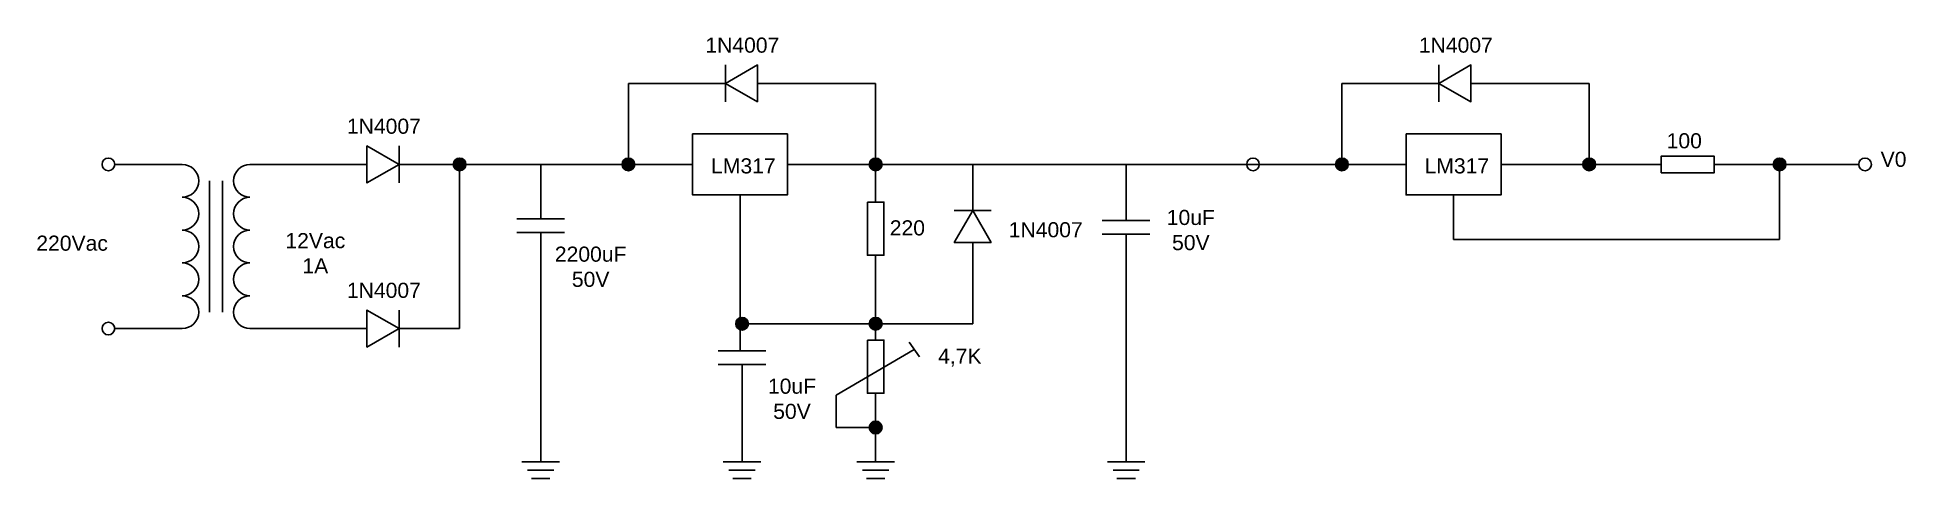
# Model space of a CAD drawing. Header units: millimetres. Extents: x -298 to 356, y 176 to 438.
# Drawn here: x 61.5 to 355.7, y 352.3 to 421.8 of the extents above; entities that cross this region are included whole.
import ezdxf

# ---------------------------------------------------------------- set-up
doc = ezdxf.new("R2010")
doc.units = ezdxf.units.MM
doc.header["$LTSCALE"] = 0.05
doc.header["$MEASUREMENT"] = 0
doc.linetypes.add('ACAD_ISO03W100', pattern=[30, 12, -18])

msp = doc.modelspace()

# ---------------------------------------------------------------- texts
at = {"linetype": 'ACAD_ISO03W100', "char_height": 2.38, "attachment_point": 2}
for s, insert, width in [('{\\fArial|b0|i0|c0|p34;1N4007}', (172.554, 421.767), 7.95705), ('{\\fArial|b0|i0|c0|p34;1N4007}', (284.909, 421.767), 7.95705), ('{\\fArial|b0|i0|c0|p34;1N4007}', (116.112, 408.99), 7.95705), ('{\\fArial|b0|i0|c0|p34;100}', (320.878, 406.699), 9.33121), ('{\\fArial|b0|i0|c0|p34;V0}', (353.832, 403.775), 7.95705), ('{\\fArial|b0|i0|c0|p34;LM317}', (172.717, 402.74), 7.95705), ('{\\fArial|b0|i0|c0|p34;LM317}', (285.072, 402.74), 7.95705), ('{\\fArial|b0|i0|c0|p34;10uF\\P50V}', (243.181, 394.618), 7.95705), ('{\\fArial|b0|i0|c0|p34;220}', (198.542, 392.975), 9.33121), ('{\\fArial|b0|i0|c0|p34;1N4007}', (220.33, 392.681), 7.95705), ('{\\fArial|b0|i0|c0|p34;220Vac}', (67.018, 390.563), 7.95705), ('{\\fArial|b0|i0|c0|p34;12Vac\\P1A}', (105.318, 390.964), 7.95705), ('{\\fArial|b0|i0|c0|p34;2200uF\\P50V}', (148.67, 388.833), 7.95705), ('{\\fArial|b0|i0|c0|p34;1N4007}', (116.112, 383.134), 7.95705), ('{\\fArial|b0|i0|c0|p34;4,7K}', (206.806, 372.758), 9.33121), ('{\\fArial|b0|i0|c0|p34;10uF\\P50V}', (180.373, 368.031), 7.95705)]:
    msp.add_mtext(s, dxfattribs=dict(at, insert=insert, width=width))

# ---------------------------------------------------------------- hatches: boundary and pattern name
h = msp.add_hatch(color=256)
h.dxf.hatch_style = 1
h.paths.add_polyline_path([(128.034, 401.777), (127.033, 401.777, 0.4142136), (128.034, 400.777)])
h.paths.add_polyline_path([(129.034, 401.777), (128.034, 401.777), (128.034, 400.777, 0.4142136)])
h.paths.add_polyline_path([(127.033, 401.777), (129.034, 401.777, 1)])
h = msp.add_hatch(color=256)
h.dxf.hatch_style = 1
h.paths.add_polyline_path([(154.624, 401.777), (153.624, 401.777, 0.4142136), (154.624, 400.777)])
h.paths.add_polyline_path([(155.625, 401.777), (154.624, 401.777), (154.624, 400.777, 0.4142136)])
h.paths.add_polyline_path([(153.624, 401.777), (155.625, 401.777, 1)])
h = msp.add_hatch(color=256)
h.dxf.hatch_style = 1
h.paths.add_polyline_path([(193.55, 401.777), (192.549, 401.777, 0.4142136), (193.55, 400.777)])
h.paths.add_polyline_path([(194.55, 401.777), (193.55, 401.777), (193.55, 400.777, 0.4142136)])
h.paths.add_polyline_path([(192.549, 401.777), (194.55, 401.777, 1)])
h = msp.add_hatch(color=256)
h.dxf.hatch_style = 1
h.paths.add_polyline_path([(266.979, 401.777), (265.979, 401.777, 0.4142136), (266.979, 400.777)])
h.paths.add_polyline_path([(267.979, 401.777), (266.979, 401.777), (266.979, 400.777, 0.4142136)])
h.paths.add_polyline_path([(265.979, 401.777), (267.979, 401.777, 1)])
h = msp.add_hatch(color=256)
h.dxf.hatch_style = 1
h.paths.add_polyline_path([(305.904, 401.777), (304.904, 401.777, 0.4142136), (305.904, 400.777)])
h.paths.add_polyline_path([(306.905, 401.777), (305.904, 401.777), (305.904, 400.777, 0.4142136)])
h.paths.add_polyline_path([(304.904, 401.777), (306.905, 401.777, 1)])
h = msp.add_hatch(color=256)
h.dxf.hatch_style = 1
h.paths.add_polyline_path([(335.88, 401.777), (334.88, 401.777, 0.4142136), (335.88, 400.777)])
h.paths.add_polyline_path([(336.881, 401.777), (335.88, 401.777), (335.88, 400.777, 0.4142136)])
h.paths.add_polyline_path([(334.88, 401.777), (336.881, 401.777, 1)])
h = msp.add_hatch(color=256)
h.dxf.hatch_style = 1
h.paths.add_polyline_path([(172.508, 376.683), (171.507, 376.683, 0.4142136), (172.508, 375.683)])
h.paths.add_polyline_path([(173.508, 376.683), (172.508, 376.683), (172.508, 375.683, 0.4142136)])
h.paths.add_polyline_path([(171.507, 376.683), (173.508, 376.683, 1)])
h = msp.add_hatch(color=256)
h.dxf.hatch_style = 1
h.paths.add_polyline_path([(193.55, 376.683), (192.549, 376.683, 0.4142136), (193.55, 375.683)])
h.paths.add_polyline_path([(194.55, 376.683), (193.55, 376.683), (193.55, 375.683, 0.4142136)])
h.paths.add_polyline_path([(192.549, 376.683), (194.55, 376.683, 1)])
h = msp.add_hatch(color=256)
h.dxf.hatch_style = 1
h.paths.add_polyline_path([(193.55, 360.33), (192.549, 360.33, 0.4142136), (193.55, 359.329)])
h.paths.add_polyline_path([(194.55, 360.33), (193.55, 360.33), (193.55, 359.329, 0.4142136)])
h.paths.add_polyline_path([(192.549, 360.33), (194.55, 360.33, 1)])

# ---------------------------------------------------------------- linework, layer by layer
for p, q in [((169.894, 417.465), (169.894, 411.642)), ((282.249, 417.465), (282.249, 411.642)), ((169.894, 414.554), (154.624, 414.554)), ((154.624, 414.554), (154.624, 401.777)), ((174.937, 414.554), (193.55, 414.554)), ((193.55, 414.554), (193.55, 401.777)), ((282.249, 414.554), (266.979, 414.554)), ((266.979, 414.554), (266.979, 401.777)), ((287.291, 414.554), (305.904, 414.554)), ((305.904, 414.554), (305.904, 401.777)), ((118.494, 404.689), (118.494, 398.866)), ((84.364, 401.777), (73.73, 401.777)), ((95.029, 401.777), (113.451, 401.777)), ((118.494, 401.777), (164.728, 401.777)), ((128.034, 375.921), (128.034, 401.777)), ((140.805, 401.777), (140.805, 393.193)), ((179.665, 401.777), (193.55, 401.777)), ((193.55, 401.777), (193.55, 395.839)), ((193.55, 401.777), (208.826, 401.777)), ((208.826, 401.777), (208.826, 394.534)), ((208.826, 401.777), (232.993, 401.777)), ((230.849, 401.777), (277.082, 401.777)), ((232.993, 401.777), (232.993, 392.922)), ((292.02, 401.777), (305.904, 401.777)), ((305.904, 401.777), (317.217, 401.777)), ((335.88, 401.777), (325.596, 401.777)), ((335.88, 389.974), (335.88, 401.777)), ((335.88, 401.777), (348.353, 401.777)), ((88.673, 399.191), (88.673, 378.506)), ((90.72, 399.191), (90.72, 378.506)), ((172.196, 396.981), (172.196, 372.391)), ((211.737, 394.534), (205.914, 394.534)), ((284.551, 396.981), (284.551, 389.974)), ((137.053, 393.193), (144.557, 393.193)), ((229.241, 392.922), (236.745, 392.922)), ((137.053, 391.075), (144.557, 391.075)), ((140.805, 391.075), (140.805, 354.941)), ((208.826, 376.683), (208.826, 389.491)), ((229.241, 390.803), (236.745, 390.803)), ((232.993, 390.803), (232.993, 354.941)), ((284.551, 389.974), (335.88, 389.974)), ((193.55, 387.46), (193.55, 376.683)), ((118.494, 378.832), (118.494, 373.009)), ((172.508, 376.683), (193.55, 376.683)), ((193.55, 376.683), (193.55, 374.097)), ((193.55, 376.683), (208.826, 376.683)), ((84.364, 375.921), (73.73, 375.921)), ((95.029, 375.921), (113.451, 375.921)), ((118.494, 375.921), (128.034, 375.921)), ((198.826, 373.759), (200.449, 371.462)), ((168.756, 372.391), (176.259, 372.391)), ((187.327, 365.448), (199.637, 372.61)), ((168.756, 370.273), (176.259, 370.273)), ((172.508, 370.273), (172.508, 354.941)), ((187.327, 360.33), (187.327, 365.448)), ((193.55, 365.718), (193.55, 354.941)), ((193.55, 360.33), (187.327, 360.33)), ((137.849, 354.941), (143.76, 354.941)), ((138.736, 353.605), (142.873, 353.605)), ((169.552, 354.941), (175.463, 354.941)), ((170.439, 353.605), (174.576, 353.605)), ((190.594, 354.941), (196.505, 354.941)), ((191.481, 353.605), (195.618, 353.605)), ((230.038, 354.941), (235.949, 354.941)), ((230.925, 353.605), (235.062, 353.605)), ((139.357, 352.27), (142.253, 352.27)), ((171.059, 352.27), (173.956, 352.27)), ((192.101, 352.27), (194.998, 352.27)), ((231.545, 352.27), (234.441, 352.27))]:
    msp.add_line(p, q)
for points in [[(169.894, 414.554), (174.937, 417.465), (174.937, 411.642)], [(282.249, 414.554), (287.291, 417.465), (287.291, 411.642)], [(164.728, 406.574), (179.665, 406.574), (179.665, 396.981), (164.728, 396.981)], [(277.082, 406.574), (292.02, 406.574), (292.02, 396.981), (277.082, 396.981)], [(118.494, 401.777), (113.451, 404.689), (113.451, 398.866)], [(317.217, 400.479), (317.217, 403.075), (325.596, 403.075), (325.596, 400.479)], [(192.252, 395.839), (194.848, 395.839), (194.848, 387.46), (192.252, 387.46)], [(208.826, 394.534), (211.737, 389.491), (205.914, 389.491)], [(118.494, 375.921), (113.451, 378.832), (113.451, 373.009)], [(192.252, 374.097), (194.848, 374.097), (194.848, 365.718), (192.252, 365.718)]]:
    msp.add_lwpolyline(points, close=True)
for centre, radius in [((72.738, 401.777), 0.992), ((128.034, 401.777), 1), ((154.624, 401.777), 1), ((193.55, 401.777), 1), ((252.973, 401.777), 0.992), ((266.979, 401.777), 1), ((305.904, 401.777), 1), ((335.88, 401.777), 1), ((349.345, 401.777), 0.992), ((72.738, 375.921), 0.992), ((172.508, 376.683), 1), ((193.55, 376.683), 1), ((193.55, 360.33), 1)]:
    msp.add_circle(centre, radius)
for centre, start, end in [((84.364, 399.191), 270, 90), ((95.029, 399.191), 90, 270), ((84.364, 394.02), 270, 90), ((95.029, 394.02), 90, 270), ((84.364, 388.849), 270, 90), ((95.029, 388.849), 90, 270), ((84.364, 383.678), 270, 90), ((95.029, 383.678), 90, 270), ((84.364, 378.506), 270, 90), ((95.029, 378.506), 90, 270)]:
    msp.add_arc(centre, 2.586, start, end)

msp.set_redraw_order([(e.dxf.handle, doc.entitydb.next_handle()) for e in msp.query("TEXT MTEXT ATTDEF DIMENSION ARC_DIMENSION")])  # texts and dimensions are drawn at this point

doc.saveas('drawing.dxf')
